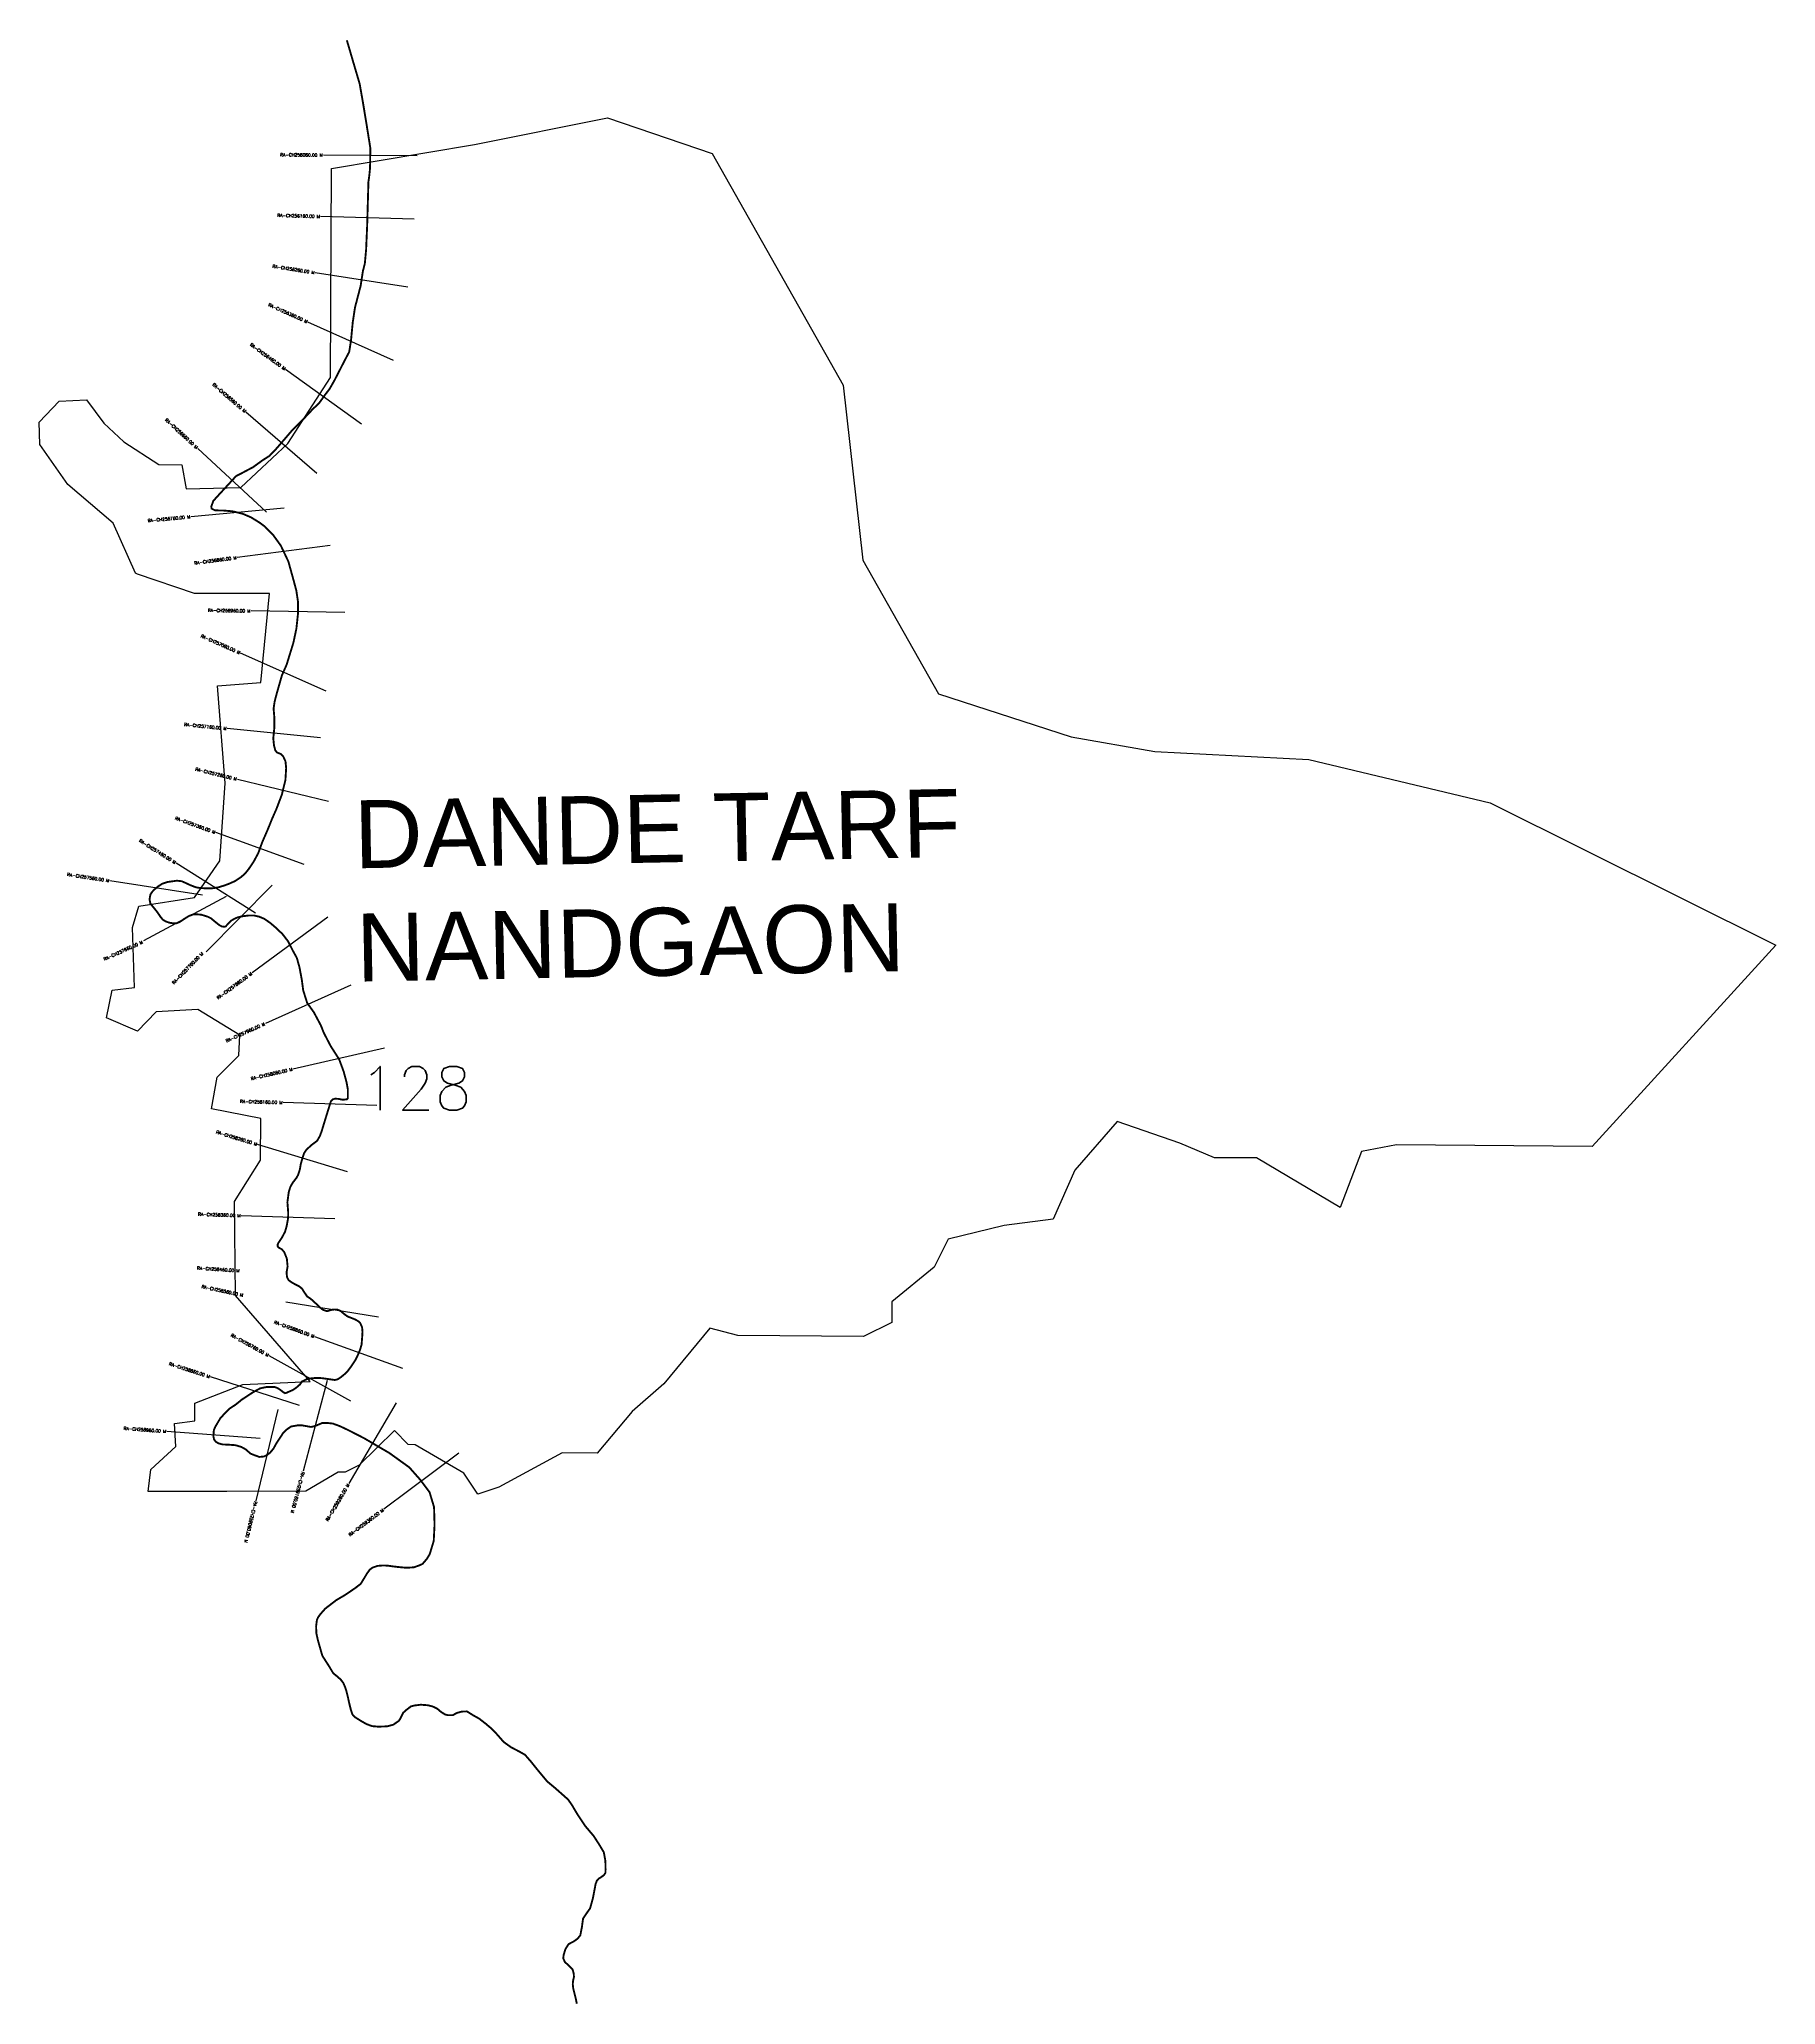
# Model space of a CAD drawing. Header units: metres. Extents: x 278616 to 281394, y 2035177 to 2038321.
import ezdxf
from ezdxf.enums import TextEntityAlignment as Align

# ---------------------------------------------------------------- set-up
doc = ezdxf.new("R2010")
doc.units = ezdxf.units.M
for name, color, linetype in [('CS', 134, 'Continuous'), ('CSMark', 6, 'Continuous'), ('NATURALLY PROTECTED', 3, 'Continuous'), ('VILLAGE NAME', 250, 'Continuous')]:
    doc.layers.add(name, color=color, linetype=linetype)
doc.styles.get("Standard").update_dxf_attribs({"font": 'simplex.shx'})

msp = doc.modelspace()

# ---------------------------------------------------------------- linework, layer by layer
at = {"color": 6, "flags": 128}
msp.add_lwpolyline([(279083.1, 2038114.1), (279312, 2038152.3), (279524.8, 2038195.3), (279692.2, 2038138.1), (279901.8, 2037767.3), (279933.1, 2037487.4), (280054.4, 2037273.9), (280266.4, 2037205.1), (280400.5, 2037181.7), (280646.4, 2037168.5), (280936.7, 2037099.1), (281393.5, 2036871.7), (281100.1, 2036549.7), (280787, 2036552.2), (280730.9, 2036541.4), (280696.7, 2036452.2), (280563.1, 2036531.6), (280495.9, 2036531.6), (280440.2, 2036555), (280339.8, 2036589.3), (280272.1, 2036511.5), (280237.9, 2036433.5), (280159.5, 2036422.9), (280069.9, 2036401.3), (280047.2, 2036356.7), (279979.6, 2036301.3), (279979.3, 2036267.8), (279934.4, 2036245.8), (279733.1, 2036247.4), (279688.4, 2036258.9), (279615, 2036170), (279564.3, 2036125.7), (279507.9, 2036059), (279451.9, 2036059.4), (279350.8, 2036004.3), (279317.2, 2035993.4), (279295.1, 2036027.1), (279217.2, 2036072.5), (279205.9, 2036072.6), (279183.8, 2036095.1), (279127.4, 2036039.6), (279104.9, 2036028.6), (279093.8, 2036028.7), (279042, 2035998.3), (278915.8, 2035997.8), (278789.6, 2035997.4), (278794.2, 2036032.9), (278834.2, 2036069.4), (278831.8, 2036106.5), (278864.4, 2036110.5), (278864.7, 2036138.7), (278941.4, 2036168.9), (279048.9, 2036173.5), (278929.5, 2036311.2), (278927.8, 2036461.5), (278969.5, 2036527.6), (278970.3, 2036594.2), (278891.3, 2036609.9), (278900.4, 2036660.2), (278934.7, 2036695.3), (278936.5, 2036727.9), (278869.1, 2036768.6), (278802.7, 2036765), (278772.6, 2036734.2), (278723.4, 2036755.5), (278732.4, 2036799.8), (278767.8, 2036803.9), (278764.7, 2036900.1), (278774.9, 2036934.1), (278864.1, 2036947.9), (278904.4, 2037006.6), (278912.9, 2037130.9), (278900.6, 2037286.5), (278969.9, 2037291.6), (278984.2, 2037434.4), (278869.9, 2037434.3), (278864.1, 2037434.3), (278772.6, 2037464.9), (278769.8, 2037466.5), (278734, 2037546.8), (278661.2, 2037608.4), (278616.7, 2037672.6), (278615.7, 2037708.1), (278647.2, 2037741.8), (278691, 2037744.3), (278718.9, 2037706.9), (278751, 2037676.9), (278807.1, 2037640.7), (278843.9, 2037640.3), (278850.5, 2037601.7), (278938.1, 2037603.7), (279013.1, 2037674.3), (279081.5, 2037779.7), (279083.1, 2038114.1)], dxfattribs=at)
at = {"layer": 'CS'}
for p, q in [((279220.1, 2038134.4), (279070.1, 2038135.6)), ((279215.5, 2038033), (279065.6, 2038037.3)), ((279205.3, 2037924.4), (279057.1, 2037947.3)), ((279182.2, 2037806.9), (279045.4, 2037868.3)), ((279131.3, 2037704.9), (279009.6, 2037792.6)), ((279059.7, 2037626.2), (278946.2, 2037724.2)), ((278979.4, 2037564.5), (278869.1, 2037666.1)), ((279007.4, 2037570.6), (278858, 2037557)), ((279080.9, 2037511.2), (278932.2, 2037491.7)), ((279104.5, 2037403.9), (278954.5, 2037406.3)), ((279074.7, 2037278.2), (278937.5, 2037338.8)), ((279065.5, 2037203.5), (278916.2, 2037218)), ((279078.3, 2037101.4), (278932.5, 2037136.9)), ((279039.2, 2037000.8), (278898.1, 2037051.7)), ((278961.6, 2036923), (278834.5, 2037002.7)), ((278876.8, 2036951.8), (278728.5, 2036974.4)), ((278988.1, 2036967.8), (278882.6, 2036861.1)), ((278914.7, 2036949.7), (278782.5, 2036878.8)), ((279077.1, 2036916.3), (278956.2, 2036827.5)), ((279114.1, 2036807.9), (278977.3, 2036746.4)), ((279167.7, 2036707), (279021.5, 2036673.5)), ((279155.8, 2036615.4), (279005.8, 2036619.8)), ((279108.5, 2036509.1), (278965, 2036552.7)), ((279088.6, 2036433.6), (278938.7, 2036438.8)), ((279158.3, 2036276.4), (279010.2, 2036300.3)), ((279197.4, 2036194.2), (279056.3, 2036245.2)), ((279114.3, 2036142), (278983.2, 2036214.7)), ((279032.1, 2036135.1), (278889.3, 2036181)), ((279076.2, 2036175.1), (279037.8, 2036030.1)), ((279186.6, 2036139.7), (279110.7, 2036010.4)), ((278997.2, 2036128.8), (278962.1, 2035982.9)), ((278969.2, 2036082.6), (278819.6, 2036093.6)), ((279286.8, 2036059.1), (279166.8, 2035969.1))]:
    msp.add_line(p, q, dxfattribs=at)
at = {"layer": 'NATURALLY PROTECTED', "const_width": 3, "flags": 128}
msp.add_lwpolyline([(279107.7, 2038319.3), (279119.7, 2038278.4), (279128.2, 2038249.6), (279133.4, 2038220), (279138.6, 2038188.6), (279145.2, 2038147.3), (279145, 2038124), (279144.6, 2038112.5), (279143.7, 2038103.6), (279142.2, 2038092.6), (279140.2, 2038023), (279138.5, 2037984.3), (279136.5, 2037962.1), (279134.6, 2037954.8), (279133.5, 2037950.7), (279132.9, 2037946.8), (279129.8, 2037926.6), (279120.7, 2037891.7), (279117.1, 2037867.8), (279114.3, 2037838.6), (279111.4, 2037820.6), (279105, 2037808.5), (279088.4, 2037776.2), (279080.1, 2037761.5), (279073.5, 2037753), (279063.6, 2037739.2), (279052.9, 2037728.9), (279035, 2037709.9), (279020.9, 2037696.1), (278995.7, 2037666.8), (278983.9, 2037654.4), (278972.8, 2037647.3), (278957.6, 2037636.3), (278939.3, 2037626.6), (278930.4, 2037622), (278900.4, 2037589.4), (278894.1, 2037582.4), (278890.9, 2037573.5), (278891.3, 2037570), (278897, 2037567.2), (278909.7, 2037567), (278924.4, 2037565.8), (278941.1, 2037561.8), (278954.3, 2037556.1), (278967.8, 2037547.8), (278976.6, 2037541.3), (278989.6, 2037528.1), (279002.1, 2037510.8), (279014.1, 2037485.5), (279021.9, 2037457.5), (279026.9, 2037438.9), (279029.7, 2037419.8), (279029.4, 2037400.9), (279027, 2037378.2), (279022.2, 2037355.6), (279011.3, 2037320.2), (279003.9, 2037303.5), (278995.8, 2037275.3), (278992.2, 2037261.6), (278990.5, 2037250.1), (278991.7, 2037236), (278991.7, 2037219.4), (278990, 2037202.4), (278991.2, 2037190.8), (278993.3, 2037183.1), (278995.8, 2037180), (278998.4, 2037178.9), (279002.1, 2037177.5), (279006, 2037173.4), (279009.5, 2037165.8), (279010.6, 2037154.9), (279009.4, 2037135.7), (279003.8, 2037112.8), (278995.2, 2037089.9), (278988.1, 2037073.8), (278980.8, 2037055.8), (278972.5, 2037036.8), (278965.9, 2037018.7), (278958.7, 2037005.4), (278950.8, 2036993.6), (278944.9, 2036986.2), (278938.1, 2036980.3), (278928.5, 2036974), (278919, 2036969.8), (278911.7, 2036967.1), (278902.6, 2036964.3), (278894.5, 2036962.8), (278887.1, 2036962.4), (278879.1, 2036962.7), (278873.1, 2036963), (278866.6, 2036964.1), (278858.1, 2036967.3), (278850.1, 2036971), (278843.6, 2036973.9), (278835.8, 2036974.8), (278820.9, 2036972.7), (278812.7, 2036970.1), (278806, 2036965.8), (278800.6, 2036961.4), (278795.8, 2036956.5), (278793.4, 2036952.4), (278792, 2036944.8), (278793.4, 2036938.1), (278797.9, 2036932.6), (278803, 2036926.4), (278807.3, 2036920.4), (278809.8, 2036916.6), (278813.3, 2036912.4), (278818, 2036909.6), (278823.7, 2036907.6), (278829.6, 2036906.6), (278834.7, 2036906.5), (278840.8, 2036909), (278847, 2036913.3), (278854.7, 2036918.1), (278861.6, 2036920.8), (278866.9, 2036921.1), (278874.7, 2036920.4), (278884.6, 2036917.4), (278890.4, 2036914.6), (278896.9, 2036909.1), (278903.8, 2036903.6), (278907.6, 2036901.6), (278911.5, 2036901), (278913.7, 2036901.6), (278918, 2036906), (278922.5, 2036910.8), (278928.3, 2036914.1), (278933.5, 2036916.3), (278941.5, 2036918), (278950.1, 2036919), (278959.6, 2036919), (278967.1, 2036917.3), (278975.3, 2036914), (278985, 2036907.3), (278994.5, 2036899.2), (279004.7, 2036889.4), (279013.6, 2036877.9), (279021.2, 2036863), (279027.7, 2036851.2), (279031.9, 2036836.3), (279035.6, 2036816.4), (279037.9, 2036799.2), (279044.2, 2036779.3), (279055, 2036764.1), (279066.2, 2036743.1), (279070.8, 2036731.4), (279081.9, 2036710.1), (279095.4, 2036689), (279102.4, 2036670), (279107.1, 2036652.9), (279109.3, 2036640.8), (279109.3, 2036626.4), (279107.7, 2036625), (279100.8, 2036624.3), (279095.2, 2036625.6), (279088.9, 2036626.1), (279084.8, 2036624.8), (279082.1, 2036621.7), (279073.6, 2036594.4), (279067.6, 2036574.7), (279064.7, 2036566.6), (279060.1, 2036558.6), (279053.8, 2036553.9), (279049.9, 2036550.9), (279042.5, 2036543.7), (279039.1, 2036538.6), (279034.2, 2036522.5), (279032.5, 2036512.9), (279029.9, 2036504.5), (279027.1, 2036499.3), (279021.1, 2036491.6), (279017.3, 2036484.9), (279014.8, 2036477), (279012.6, 2036460.5), (279013.9, 2036443.6), (279013.6, 2036434.4), (279011.5, 2036422.6), (279008.8, 2036413.1), (279003.8, 2036403.7), (279000.6, 2036399), (278997.9, 2036394.8), (278996.9, 2036392.4), (278997.1, 2036389.7), (278998.7, 2036387.8), (279003.1, 2036385.4), (279007.3, 2036381.1), (279011.7, 2036370.2), (279012.9, 2036357.8), (279011.2, 2036347.8), (279012.1, 2036340.3), (279014.5, 2036335.8), (279018.9, 2036332.5), (279025.2, 2036328.9), (279031.5, 2036325.8), (279035.8, 2036322.3), (279038.8, 2036317.6), (279044.2, 2036309.6), (279049.9, 2036305.9), (279059.3, 2036297.3), (279063.8, 2036292.8), (279069.5, 2036288.2), (279076.1, 2036286.1), (279083.7, 2036288.3), (279087.9, 2036288.8), (279092.8, 2036288.6), (279098, 2036286.2), (279104, 2036281.1), (279108.9, 2036277.6), (279114, 2036275.6), (279120.4, 2036273.1), (279125.7, 2036270.2), (279129.1, 2036267.1), (279132.1, 2036260.2), (279132.7, 2036253.3), (279132.5, 2036248.7), (279131.3, 2036232.8), (279128.9, 2036224.5), (279124.5, 2036214.1), (279120.9, 2036207.1), (279113.9, 2036196.7), (279108.5, 2036189.6), (279103.1, 2036184.5), (279097.2, 2036179.8), (279092.9, 2036177.1), (279088.3, 2036176), (279077, 2036177.6), (279067.3, 2036179), (279057.4, 2036179.2), (279050.8, 2036178.7), (279043.8, 2036177.4), (279035.8, 2036173.6), (279032.8, 2036169), (279026.5, 2036163.5), (279021.1, 2036159.8), (279015.2, 2036157.4), (279011.2, 2036155.5), (279008.7, 2036154.9), (279005.3, 2036156.9), (279001.6, 2036160), (278996.4, 2036163.3), (278991.4, 2036164.9), (278979.7, 2036164.9), (278968.9, 2036162.6), (278957.8, 2036156.5), (278939.8, 2036144.7), (278929.7, 2036136.5), (278920.6, 2036130.6), (278911.6, 2036121.7), (278905.3, 2036114.8), (278897.3, 2036101.4), (278894.9, 2036095.6), (278894.2, 2036086.2), (278895.2, 2036081), (278898.2, 2036077.1), (278902.1, 2036074.8), (278908.8, 2036072.9), (278918.1, 2036072.5), (278929.4, 2036071.7), (278938.9, 2036068.9), (278946, 2036064.9), (278953.5, 2036058.3), (278960, 2036055.7), (278967.6, 2036052.9), (278975, 2036053.6), (278978.9, 2036055.3), (278985.1, 2036059.9), (278990.3, 2036066.2), (278995.2, 2036075.1), (279001.4, 2036084.4), (279005.8, 2036091.3), (279011.5, 2036096.8), (279018.5, 2036101.6), (279028.8, 2036103.4), (279036.3, 2036103.4), (279041.8, 2036102.4), (279050.1, 2036100.9), (279053.9, 2036101.6), (279059.9, 2036103.6), (279068.5, 2036107.3), (279076.1, 2036107.3), (279085.2, 2036106.3), (279096.4, 2036102.2), (279109.8, 2036095.9), (279135.6, 2036082.7), (279175.8, 2036059.1), (279207.5, 2036036.3), (279224.7, 2036016.9), (279240, 2035996.5), (279247.2, 2035972.6), (279248, 2035944.7), (279246.7, 2035918.6), (279240.3, 2035897.4), (279235.9, 2035890.1), (279228.8, 2035881.8), (279223.4, 2035879.3), (279214.8, 2035876.3), (279208.4, 2035875.9), (279199.3, 2035875.9), (279189.9, 2035876.8), (279181.5, 2035877.8), (279173.2, 2035879), (279165.7, 2035879.3), (279156.9, 2035878.6), (279148.9, 2035875.9), (279144.3, 2035872.5), (279139.9, 2035866.4), (279134.7, 2035857.7), (279129.8, 2035849.8), (279120.8, 2035842.9), (279104.6, 2035831.9), (279090.9, 2035823.9), (279073.1, 2035810.2), (279065.6, 2035801.7), (279061.7, 2035796.4), (279059.8, 2035792), (279058.5, 2035782.2), (279059, 2035770.3), (279061.2, 2035760.4), (279068.4, 2035735), (279079.2, 2035718.1), (279085.9, 2035706.9), (279092.7, 2035701.4), (279097.9, 2035696.7), (279102, 2035691.3), (279104.9, 2035684.7), (279107.1, 2035677.8), (279109.1, 2035670), (279111.4, 2035659.3), (279114, 2035648.8), (279116.6, 2035641), (279121.1, 2035636.3), (279131.2, 2035630), (279139.4, 2035625.4), (279148.2, 2035622.2), (279158.1, 2035621.4), (279172.3, 2035621.9), (279182.1, 2035624.6), (279191, 2035630.8), (279193.5, 2035634.8), (279197.9, 2035643.7), (279202.2, 2035647.7), (279210.2, 2035653.8), (279216.6, 2035655.4), (279226.1, 2035656.5), (279236.7, 2035655.7), (279244.5, 2035653.9), (279252.1, 2035650.3), (279258.5, 2035644.9), (279264.8, 2035640.9), (279269.1, 2035639.8), (279277.3, 2035639.8), (279283.1, 2035643.1), (279291.3, 2035645.5), (279299.8, 2035645.8), (279309.6, 2035639.7), (279319.6, 2035634.1), (279329.6, 2035626.3), (279339.1, 2035618.3), (279347.1, 2035610), (279358.6, 2035596.9), (279370.3, 2035588.5), (279383.7, 2035581.5), (279392.7, 2035576.4), (279401.7, 2035566.1), (279410.4, 2035555.2), (279428.2, 2035533.8), (279440.2, 2035523.8), (279461.6, 2035504.9), (279467.7, 2035496.2), (279476.9, 2035480.6), (279488.9, 2035462.6), (279502.5, 2035446.6), (279512.3, 2035431.4), (279518.8, 2035420.4), (279521.3, 2035406.8), (279521.6, 2035393.4), (279521.4, 2035387.6), (279519, 2035383.9), (279515, 2035381), (279510.4, 2035378.1), (279507.5, 2035374.7), (279505.6, 2035369.4), (279501.3, 2035346.7), (279496.7, 2035330.5), (279490, 2035321.1), (279485.6, 2035314.4), (279483.7, 2035300.5), (279481.2, 2035287.7), (279476.7, 2035282.1), (279470.8, 2035277.9), (279462.4, 2035273.5), (279457.4, 2035265.6), (279454.5, 2035256), (279453.9, 2035250.7), (279456.5, 2035244.9), (279463.4, 2035238.5), (279468.8, 2035232.8), (279470.6, 2035226.9), (279471, 2035221.1), (279469.5, 2035214.3), (279469.1, 2035209.2), (279469.9, 2035202.3), (279474.1, 2035185.6), (279475.6, 2035178.1)], dxfattribs=at)

# ---------------------------------------------------------------- texts
at = {"insert": (279127.8, 2036677.7), "char_height": 70, "attachment_point": 1}
msp.add_mtext_dynamic_manual_height_columns('128', width=95.172, gutter_width=1, heights=[0], dxfattribs=at)
at = {"layer": 'CSMark'}
for s, rotation, p in [('RA-CH256060.00 M', 359.5611, (279069.1, 2038135.6)), ('RA-CH256160.00 M', 358.3678, (279064.6, 2038037.3)), ('RA-CH256260.00 M', 351.2114, (279056.1, 2037947.5)), ('RA-CH256360.00 M', 335.8475, (279044.5, 2037868.7)), ('RA-CH256460.00 M', 324.2165, (279008.8, 2037793.2)), ('RA-CH256560.00 M', 319.2254, (278945.4, 2037724.9)), ('RA-CH256660.00 M', 317.3698, (278868.3, 2037666.8)), ('RA-CH256760.00 M', 5.1807, (278857.1, 2037556.9)), ('RA-CH256860.00 M', 7.443, (278931.2, 2037491.6)), ('RA-CH256960.00 M', 359.0904, (278953.5, 2037406.3)), ('RA-CH257060.00 M', 336.1716, (278936.6, 2037339.2)), ('RA-CH257160.00 M', 354.4367, (278915.2, 2037218.1)), ('RA-CH257260.00 M', 346.2929, (278931.6, 2037137.2)), ('RA-CH257360.00 M', 340.1596, (278897.2, 2037052)), ('RA-CH257460.00 M', 327.9063, (278833.7, 2037003.2)), ('RA-CH257560.00 M', 351.3004, (278727.5, 2036974.6)), ('RA-CH257860.00 M', 36.2939, (278955.4, 2036826.9)), ('RA-CH257960.00 M', 24.2005, (278976.4, 2036746)), ('RA-CH258060.00 M', 12.9145, (279020.5, 2036673.2)), ('RA-CH258160.00 M', 358.3436, (279004.8, 2036619.8)), ('RA-CH258260.00 M', 343.125, (278964, 2036553)), ('RA-CH258360.00 M', 357.9814, (278937.7, 2036438.9)), ('RA-CH258460.00 M', 356.3465, (278935.9, 2036350.8)), ('RA-CH258660.00 M', 340.112, (279055.4, 2036245.6)), ('RA-CH258760.00 M', 330.9926, (278982.3, 2036215.2)), ('RA-CH258860.00 M', 342.1664, (278888.3, 2036181.3)), ('RA-CH258960.00 M', 355.7901, (278818.6, 2036093.7)), ('RA-CH259260.00 M', 59.6132, (279110.2, 2036009.5)), ('RA-CH259360.00 M', 36.8834, (279166, 2035968.5))]:
    msp.add_text(s, height=5, rotation=rotation, dxfattribs=at).set_placement(p, align=Align.MIDDLE_RIGHT)
for s, rotation, p in [('RA-CH257660.00 M', 24.3465, (278718.8, 2036848.8)), ('RA-CH257760.00 M', 46.0339, (278829.5, 2036810.2)), ('RA-CH258560.00 M', 347.9737, (278875.2, 2036325.7)), ('RA-CH259160.00 M', 255.1721, (279037.6, 2036029.1)), ('RA-CH259060.00 M', 256.4972, (278961.9, 2035982))]:
    msp.add_text(s, height=5, rotation=rotation, dxfattribs=at).set_placement(p, align=Align.MIDDLE_LEFT)
at = {"layer": 'VILLAGE NAME', "insert": (279118, 2037103.2), "char_height": 108.748, "attachment_point": 1, "rotation": 1.1028}
msp.add_mtext_dynamic_manual_height_columns('{\\fArial|b0|i0|c0|p34;DANDE TARF NANDGAON}', width=1353.069, gutter_width=543.7, heights=[0], dxfattribs=at)

doc.saveas('drawing.dxf')
